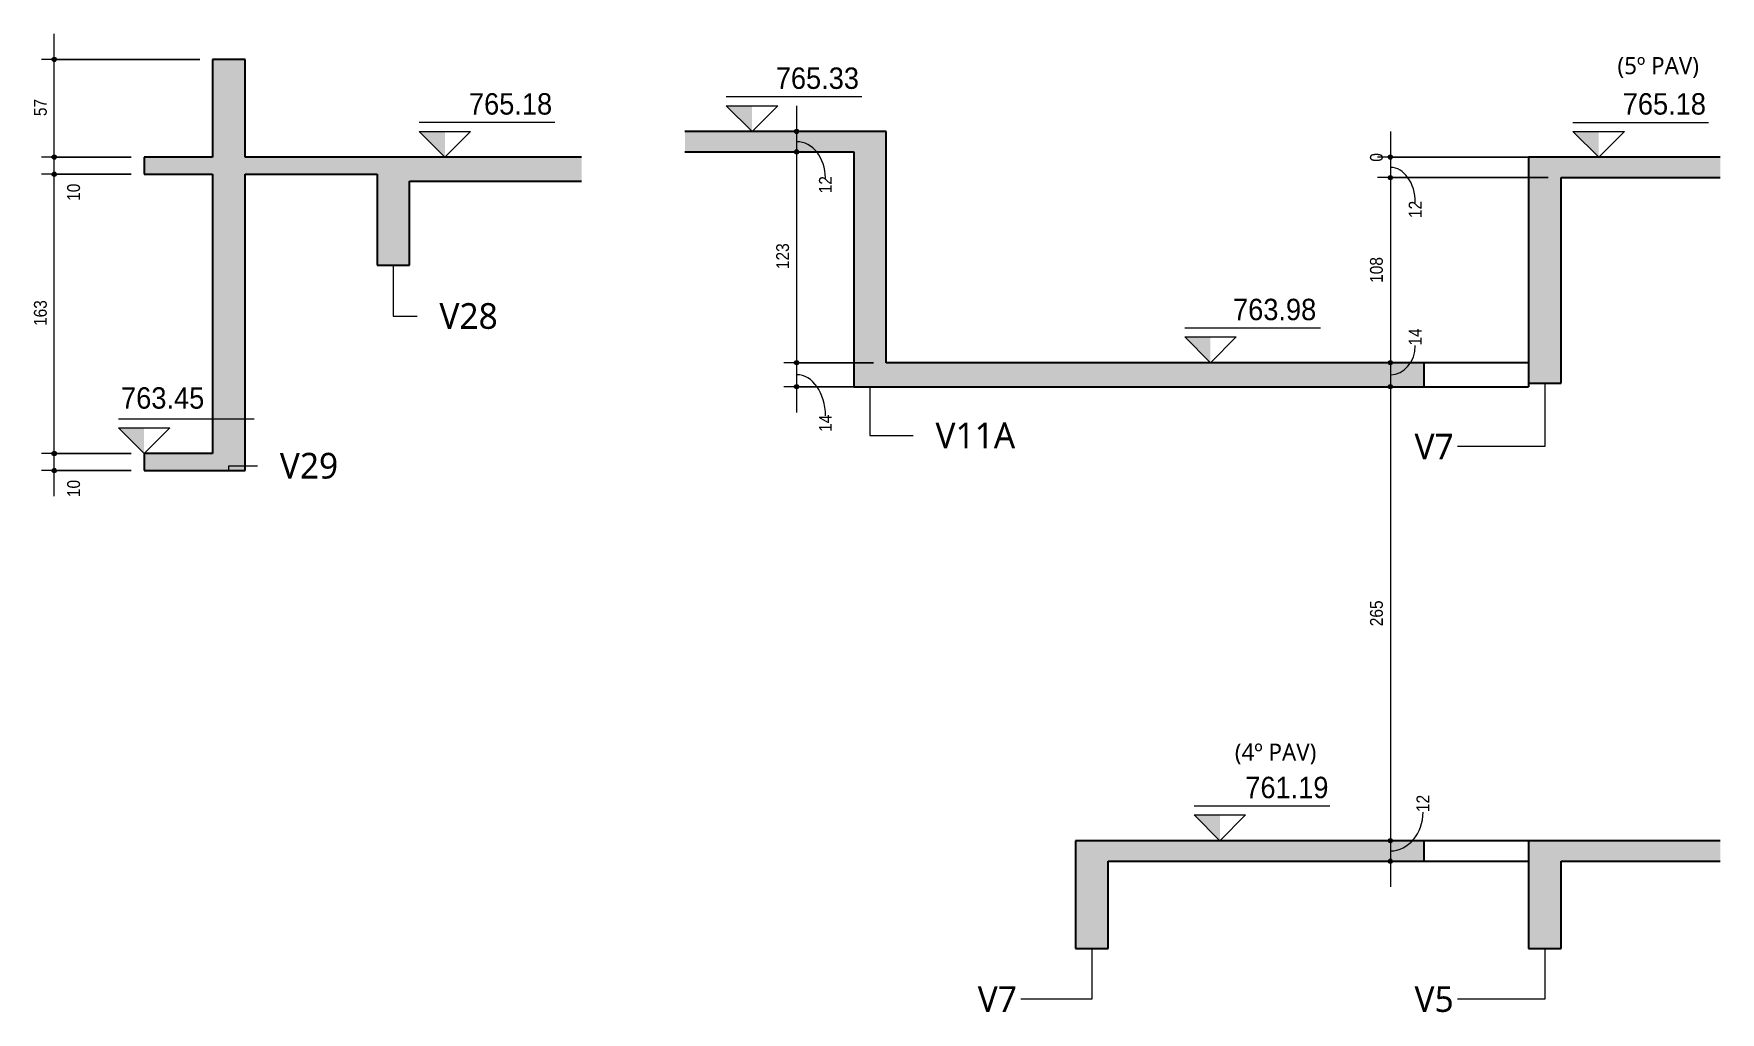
# Model space of a CAD drawing. Header units: centimetres. Extents: x -2136 to 34701, y -1430 to 84208.
# Drawn here: x 27885 to 28870, y 76019 to 76590 of the extents above; entities that cross this region are included whole.
import ezdxf

# ---------------------------------------------------------------- set-up
doc = ezdxf.new("R2010")
doc.units = ezdxf.units.CM
for name, color, linetype, lineweight in [('A-ANNO-DIMS', 7, 'Continuous', 9), ('A-ANNO-DIMS-50', 7, 'Continuous', 9), ('A-FLOR', 7, 'Continuous', 18), ('G-ANNO-DIMS', 7, 'Continuous', 9), ('G-ANNO-TEXT', 7, 'Continuous', 9), ('S-BEAM', 7, 'Continuous', 18), ('S-BEAM-IDEN', 7, 'Continuous', 9)]:
    doc.layers.add(name, color=color, linetype=linetype, lineweight=lineweight)
doc.styles.add('Fira Sans', font='FiraSans-Regular.ttf', dxfattribs={"width": 0.95, "height": 12.5})
doc.styles.add('Fira Sans_2', font='FiraSans-Regular.ttf', dxfattribs={"width": 0.9, "height": 7.5})
doc.styles.add('Gadugi', font='gadugi.ttf', dxfattribs={"height": 15})
doc.styles.add('Gadugi_1', font='gadugi.ttf', dxfattribs={"height": 10})
doc.dimstyles.new('PED_R80_1_5mm_ACIMA_As_ESQ__R00_1', dxfattribs={"dimscale": 30.48, "dimtxt": 10.229846, "dimasz": 0.328084, "dimexe": 0.246063, "dimexo": 0.246063, "dimgap": 0.049213, "dimtad": 1, "dimdec": 1, "dimrnd": 0.5, "dimdsep": 46, "dimtxsty": 'Fira Sans_2', "dimblk1": 'DOTSMALL', "dimblk2": 'DOTSMALL', "dimsah": 1, "dimcen": 0.09, "dimdle": 0.492126, "dimazin": 0, "dimtfac": 1, "dimtdec": 4, "dimtix": 1, "dimtmove": 1, "dimatfit": 3, "dimfxl": 1, "dimtvp": 1, "dimtolj": 1, "dimtzin": 0, "dimarcsym": 2})
doc.dimstyles.new('PED_R80_1_5mm_ACIMA_As_ESQ__R00_2', dxfattribs={"dimscale": 30.48, "dimtxt": 10.229846, "dimasz": 0.328084, "dimexe": 0.246063, "dimexo": 0.246063, "dimgap": 0.049213, "dimtad": 1, "dimdec": 1, "dimrnd": 0.5, "dimdsep": 46, "dimtxsty": 'Fira Sans_2', "dimblk1": 'DOTSMALL', "dimblk2": 'DOTSMALL', "dimsah": 1, "dimcen": 0.09, "dimdle": 0.492126, "dimazin": 0, "dimtfac": 1, "dimtdec": 4, "dimtix": 1, "dimtmove": 2, "dimatfit": 3, "dimfxl": 1, "dimtvp": 1, "dimtolj": 1, "dimtzin": 0, "dimarcsym": 2})
doc.dimstyles.new('PED_R80_1_5mm_ACIMA_As_ESQ__R00_4', dxfattribs={"dimscale": 30.48, "dimtxt": 10.229846, "dimasz": 0.328084, "dimexe": 0.246063, "dimexo": 0.246063, "dimgap": 0.049213, "dimtad": 1, "dimdec": 1, "dimrnd": 0.5, "dimdsep": 46, "dimtxsty": 'Fira Sans_2', "dimblk1": 'DOTSMALL', "dimblk2": 'DOTSMALL', "dimsah": 1, "dimcen": 0.09, "dimdle": 0.492126, "dimazin": 0, "dimtfac": 1, "dimtdec": 4, "dimtix": 1, "dimtmove": 0, "dimatfit": 3, "dimfxl": 1, "dimtvp": 1, "dimtolj": 1, "dimtzin": 0, "dimarcsym": 2})

msp = doc.modelspace()

# ---------------------------------------------------------------- texts
at = {"layer": 'G-ANNO-DIMS', "char_height": 12.5, "attachment_point": 1, "line_spacing_factor": 1.049215, "style": 'Fira Sans'}
for s, insert, width in [('765.33', (28318.36, 76570.31), 56.6705), ('765.18', (28139.23, 76555.31), 56.2613), ('765.18', (28812.84, 76555.31), 56.2613), ('763.98', (28585.32, 76435.31), 58.3072), ('763.45', (27936.13, 76383.66), 57.2843), ('761.19', (28592.47, 76156.31), 54.42)]:
    msp.add_mtext(s, dxfattribs=dict(at, insert=insert, width=width))
at = {"layer": 'G-ANNO-TEXT', "char_height": 10, "width": 63.7342, "attachment_point": 1, "style": 'Gadugi_1'}
for s, insert in [('(5º PAV)', (28809.76, 76576.4)), ('(4º PAV)', (28586.38, 76175.69))]:
    msp.add_mtext(s, dxfattribs=dict(at, insert=insert))
at = {"layer": 'S-BEAM-IDEN', "char_height": 15, "attachment_point": 1, "style": 'Gadugi'}
for s, insert, width in [('V28', (28121.98, 76432.75), 44.0928), ('V11A', (28411.59, 76363.06), 60.5274), ('V7', (28691.26, 76356.56), 30.0633), ('V29', (28028.81, 76345.38), 44.0928), ('V7', (28436.26, 76034.06), 30.0633), ('V5', (28691.26, 76034.06), 30.0633)]:
    msp.add_mtext(s, dxfattribs=dict(at, insert=insert, width=width))

# ---------------------------------------------------------------- blocks, each defined once
blk = doc.blocks.new('Elevações de ponto - SIMBOLO DE NÍVEL-CORTE-2219088-CT 006 K - CORTE D-D')
at = {"layer": 'G-ANNO-DIMS'}
blk.add_hatch(color=256, dxfattribs=at).paths.add_polyline_path([(-1116.63, 76533), (-1116.63, 76518), (-1131.63, 76533)], flags=0)
for p, q in [((-1052.44, 76538.1), (-1131.63, 76538.1)), ((-1116.63, 76518), (-1131.63, 76533)), ((-1131.63, 76533), (-1101.63, 76533)), ((-1101.63, 76533), (-1116.63, 76518))]:
    blk.add_line(p, q, dxfattribs=at)
blk = doc.blocks.new('DIMBLOCK797-CT 006 K - CORTE D-D')
at = {"layer": 'A-ANNO-DIMS-50', "true_color": 0x000032}
h = blk.add_hatch(color=178, dxfattribs=at)
edge = h.paths.add_edge_path(flags=0)
edge.add_arc((27897.14, 76345), 1.25, 0, 360)
h = blk.add_hatch(color=178, dxfattribs=at)
edge = h.paths.add_edge_path(flags=0)
edge.add_arc((27897.14, 76335), 1.25, 0, 360)
at = {"layer": 'A-ANNO-DIMS-50', "color": 178, "true_color": 0x000032}
for p, q in [((27942.06, 76345), (27889.64, 76345)), ((27897.14, 76320), (27897.14, 76345)), ((27897.14, 76345), (27942.06, 76345)), ((27942.06, 76335), (27889.64, 76335)), ((27897.14, 76335), (27942.06, 76335))]:
    blk.add_line(p, q, dxfattribs=at)
for centre in [(27897.14, 76345), (27897.14, 76335)]:
    blk.add_circle(centre, 1.25, dxfattribs=at)
at = {"layer": 'A-ANNO-DIMS-50', "color": 0, "insert": (27904.66, 76319.54), "char_height": 7.5, "width": 11.4889, "attachment_point": 1, "rotation": 90, "line_spacing_factor": 1.049215, "style": 'Fira Sans_2'}
blk.add_mtext('10', dxfattribs=at)
blk = doc.blocks.new('_DotSmall')
at = {"color": 0, "linetype": 'ByBlock', "const_width": 0.5}
blk.add_lwpolyline([(-0.0625, 0, 1), (0.0625, 0, 1)], format="xyb", close=True, dxfattribs=at)
blk = doc.blocks.new('DIMBLOCK798-CT 006 K - CORTE D-D')
at = {"layer": 'A-ANNO-DIMS-50', "true_color": 0x000032}
h = blk.add_hatch(color=178, dxfattribs=at)
edge = h.paths.add_edge_path(flags=0)
edge.add_arc((27897.14, 76508), 1.25, 0, 360)
h = blk.add_hatch(color=178, dxfattribs=at)
edge = h.paths.add_edge_path(flags=0)
edge.add_arc((27897.14, 76345), 1.25, 0, 360)
at = {"layer": 'A-ANNO-DIMS-50', "color": 178, "true_color": 0x000032}
for p, q in [((27942.06, 76508), (27889.64, 76508)), ((27897.14, 76345), (27897.14, 76508)), ((27897.14, 76508), (27942.06, 76508)), ((27942.06, 76345), (27889.64, 76345)), ((27897.14, 76345), (27942.06, 76345))]:
    blk.add_line(p, q, dxfattribs=at)
for centre in [(27897.14, 76508), (27897.14, 76345)]:
    blk.add_circle(centre, 1.25, dxfattribs=at)
at = {"layer": 'A-ANNO-DIMS-50', "color": 0, "insert": (27885.25, 76419.42), "char_height": 7.5, "width": 16.9973, "attachment_point": 1, "rotation": 90, "line_spacing_factor": 1.049215, "style": 'Fira Sans_2'}
blk.add_mtext('163', dxfattribs=at)
blk = doc.blocks.new('DIMBLOCK799-CT 006 K - CORTE D-D')
at = {"layer": 'A-ANNO-DIMS-50', "true_color": 0x000032}
h = blk.add_hatch(color=178, dxfattribs=at)
edge = h.paths.add_edge_path(flags=0)
edge.add_arc((27897.14, 76518), 1.25, 0, 360)
h = blk.add_hatch(color=178, dxfattribs=at)
edge = h.paths.add_edge_path(flags=0)
edge.add_arc((27897.14, 76508), 1.25, 0, 360)
at = {"layer": 'A-ANNO-DIMS-50', "color": 178, "true_color": 0x000032}
for p, q in [((27942.06, 76518), (27889.64, 76518)), ((27897.14, 76508), (27897.14, 76518)), ((27897.14, 76518), (27942.06, 76518)), ((27942.06, 76508), (27889.64, 76508)), ((27897.14, 76508), (27942.06, 76508))]:
    blk.add_line(p, q, dxfattribs=at)
for centre in [(27897.14, 76518), (27897.14, 76508)]:
    blk.add_circle(centre, 1.25, dxfattribs=at)
at = {"layer": 'A-ANNO-DIMS-50', "color": 0, "insert": (27904.66, 76492.46), "char_height": 7.5, "width": 11.4889, "attachment_point": 1, "rotation": 90, "line_spacing_factor": 1.049215, "style": 'Fira Sans_2'}
blk.add_mtext('10', dxfattribs=at)
blk = doc.blocks.new('DIMBLOCK800-CT 006 K - CORTE D-D')
at = {"layer": 'A-ANNO-DIMS-50', "true_color": 0x000032}
h = blk.add_hatch(color=178, dxfattribs=at)
edge = h.paths.add_edge_path(flags=0)
edge.add_arc((27897.14, 76575), 1.25, 0, 360)
h = blk.add_hatch(color=178, dxfattribs=at)
edge = h.paths.add_edge_path(flags=0)
edge.add_arc((27897.14, 76518), 1.25, 0, 360)
at = {"layer": 'A-ANNO-DIMS-50', "color": 178, "true_color": 0x000032}
for p, q in [((27897.14, 76518), (27897.14, 76590)), ((27982.06, 76575), (27889.64, 76575)), ((27897.14, 76575), (27982.06, 76575)), ((27942.06, 76518), (27889.64, 76518)), ((27897.14, 76518), (27942.06, 76518))]:
    blk.add_line(p, q, dxfattribs=at)
for centre in [(27897.14, 76575), (27897.14, 76518)]:
    blk.add_circle(centre, 1.25, dxfattribs=at)
at = {"layer": 'A-ANNO-DIMS-50', "color": 0, "insert": (27885.25, 76541.91), "char_height": 7.5, "width": 11.0168, "attachment_point": 1, "rotation": 90, "line_spacing_factor": 1.049215, "style": 'Fira Sans_2'}
blk.add_mtext('57', dxfattribs=at)
blk = doc.blocks.new('Elevações de ponto - SIMBOLO DE NÍVEL-CORTE-2219088-CT 007 K - CORTE E-E')
at = {"layer": 'G-ANNO-DIMS'}
blk.add_hatch(color=256, dxfattribs=at).paths.add_polyline_path([(474.55, 76134), (474.55, 76119), (459.55, 76134)], flags=0)
for p, q in [((538.74, 76139.09), (459.55, 76139.09)), ((474.55, 76119), (459.55, 76134)), ((459.55, 76134), (489.55, 76134)), ((489.55, 76134), (474.55, 76119))]:
    blk.add_line(p, q, dxfattribs=at)
blk = doc.blocks.new('DIMBLOCK801-CT 007 K - CORTE E-E')
at = {"layer": 'A-ANNO-DIMS-50', "true_color": 0x000032}
h = blk.add_hatch(color=178, dxfattribs=at)
edge = h.paths.add_edge_path(flags=0)
edge.add_arc((28677.16, 76518), 1.25, 0, 360)
h = blk.add_hatch(color=178, dxfattribs=at)
edge = h.paths.add_edge_path(flags=0)
edge.add_arc((28677.16, 76518), 1.25, 0, 360)
at = {"layer": 'A-ANNO-DIMS-50', "color": 178, "true_color": 0x000032}
for p, q in [((28677.16, 76533), (28677.16, 76518)), ((28769.34, 76518), (28669.66, 76518)), ((28750.34, 76518), (28669.66, 76518)), ((28677.16, 76518), (28769.34, 76518)), ((28677.16, 76518), (28750.34, 76518))]:
    blk.add_line(p, q, dxfattribs=at)
blk.add_circle((28677.16, 76518), 1.25, dxfattribs=at)
blk.add_circle((28677.16, 76518), 1.25, dxfattribs=at)
at = {"layer": 'A-ANNO-DIMS-50', "color": 0, "insert": (28665.27, 76515.31), "char_height": 7.5, "width": 6.4527, "attachment_point": 1, "rotation": 90, "line_spacing_factor": 1.049215, "style": 'Fira Sans_2'}
blk.add_mtext('0', dxfattribs=at)
blk = doc.blocks.new('DIMBLOCK802-CT 007 K - CORTE E-E')
at = {"layer": 'A-ANNO-DIMS-50', "true_color": 0x000032}
h = blk.add_hatch(color=178, dxfattribs=at)
edge = h.paths.add_edge_path(flags=0)
edge.add_arc((28677.16, 76518), 1.25, 0, 360)
h = blk.add_hatch(color=178, dxfattribs=at)
edge = h.paths.add_edge_path(flags=0)
edge.add_arc((28677.16, 76506), 1.25, 0, 360)
at = {"layer": 'A-ANNO-DIMS-50', "color": 178, "true_color": 0x000032}
for p, q in [((28769.34, 76518), (28669.66, 76518)), ((28677.16, 76518), (28677.16, 76506)), ((28677.16, 76518), (28769.34, 76518)), ((28769.34, 76506), (28669.66, 76506)), ((28677.16, 76506), (28769.34, 76506))]:
    blk.add_line(p, q, dxfattribs=at)
for centre in [(28677.16, 76518), (28677.16, 76506)]:
    blk.add_circle(centre, 1.25, dxfattribs=at)
blk.add_ellipse((28677.16, 76491.35), major_axis=(0, 20.65), ratio=0.705405, start_param=4.712389, end_param=6.283185, dxfattribs=at)
at = {"layer": 'A-ANNO-DIMS-50', "color": 0, "insert": (28687.9, 76482.43), "char_height": 7.5, "width": 10.702, "attachment_point": 1, "rotation": 90, "line_spacing_factor": 1.049215, "style": 'Fira Sans_2'}
blk.add_mtext('12', dxfattribs=at)
blk = doc.blocks.new('DIMBLOCK803-CT 007 K - CORTE E-E')
at = {"layer": 'A-ANNO-DIMS-50', "true_color": 0x000032}
h = blk.add_hatch(color=178, dxfattribs=at)
edge = h.paths.add_edge_path(flags=0)
edge.add_arc((28677.16, 76506), 1.25, 0, 360)
h = blk.add_hatch(color=178, dxfattribs=at)
edge = h.paths.add_edge_path(flags=0)
edge.add_arc((28677.16, 76398), 1.25, 0, 360)
at = {"layer": 'A-ANNO-DIMS-50', "color": 178, "true_color": 0x000032}
for p, q in [((28769.34, 76506), (28669.66, 76506)), ((28677.16, 76506), (28677.16, 76398)), ((28677.16, 76506), (28769.34, 76506)), ((28671.42, 76398), (28684.66, 76398)), ((28677.16, 76398), (28671.42, 76398))]:
    blk.add_line(p, q, dxfattribs=at)
for centre in [(28677.16, 76506), (28677.16, 76398)]:
    blk.add_circle(centre, 1.25, dxfattribs=at)
at = {"layer": 'A-ANNO-DIMS-50', "color": 0, "insert": (28665.27, 76444.59), "char_height": 7.5, "width": 17.7842, "attachment_point": 1, "rotation": 90, "line_spacing_factor": 1.049215, "style": 'Fira Sans_2'}
blk.add_mtext('108', dxfattribs=at)
blk = doc.blocks.new('DIMBLOCK804-CT 007 K - CORTE E-E')
at = {"layer": 'A-ANNO-DIMS-50', "true_color": 0x000032}
h = blk.add_hatch(color=178, dxfattribs=at)
edge = h.paths.add_edge_path(flags=0)
edge.add_arc((28677.16, 76398), 1.25, 0, 360)
h = blk.add_hatch(color=178, dxfattribs=at)
edge = h.paths.add_edge_path(flags=0)
edge.add_arc((28677.16, 76384), 1.25, 0, 360)
at = {"layer": 'A-ANNO-DIMS-50', "color": 178, "true_color": 0x000032}
for p, q in [((28671.42, 76398), (28684.66, 76398)), ((28677.16, 76398), (28671.42, 76398)), ((28677.16, 76398), (28677.16, 76384)), ((28671.42, 76384), (28684.66, 76384)), ((28677.16, 76384), (28671.42, 76384))]:
    blk.add_line(p, q, dxfattribs=at)
for centre in [(28677.16, 76398), (28677.16, 76384)]:
    blk.add_circle(centre, 1.25, dxfattribs=at)
blk.add_ellipse((28677.16, 76407.98), major_axis=(0, 16.98), ratio=0.85781, start_param=3.141593, end_param=4.712389, dxfattribs=at)
at = {"layer": 'A-ANNO-DIMS-50', "color": 0, "insert": (28687.9, 76407.98), "char_height": 7.5, "width": 11.1741, "attachment_point": 1, "rotation": 90, "line_spacing_factor": 1.049215, "style": 'Fira Sans_2'}
blk.add_mtext('14', dxfattribs=at)
blk = doc.blocks.new('DIMBLOCK805-CT 007 K - CORTE E-E')
at = {"layer": 'A-ANNO-DIMS-50', "true_color": 0x000032}
h = blk.add_hatch(color=178, dxfattribs=at)
edge = h.paths.add_edge_path(flags=0)
edge.add_arc((28677.16, 76384), 1.25, 0, 360)
h = blk.add_hatch(color=178, dxfattribs=at)
edge = h.paths.add_edge_path(flags=0)
edge.add_arc((28677.16, 76119), 1.25, 0, 360)
at = {"layer": 'A-ANNO-DIMS-50', "color": 178, "true_color": 0x000032}
for p, q in [((28671.42, 76384), (28684.66, 76384)), ((28677.16, 76384), (28671.42, 76384)), ((28677.16, 76384), (28677.16, 76119)), ((28671.42, 76119), (28684.66, 76119)), ((28677.16, 76119), (28671.42, 76119))]:
    blk.add_line(p, q, dxfattribs=at)
for centre in [(28677.16, 76384), (28677.16, 76119)]:
    blk.add_circle(centre, 1.25, dxfattribs=at)
at = {"layer": 'A-ANNO-DIMS-50', "color": 0, "insert": (28665.27, 76244.16), "char_height": 7.5, "width": 17.6268, "attachment_point": 1, "rotation": 90, "line_spacing_factor": 1.049215, "style": 'Fira Sans_2'}
blk.add_mtext('265', dxfattribs=at)
blk = doc.blocks.new('DIMBLOCK806-CT 007 K - CORTE E-E')
at = {"layer": 'A-ANNO-DIMS-50', "true_color": 0x000032}
h = blk.add_hatch(color=178, dxfattribs=at)
edge = h.paths.add_edge_path(flags=0)
edge.add_arc((28677.16, 76119), 1.25, 0, 360)
h = blk.add_hatch(color=178, dxfattribs=at)
edge = h.paths.add_edge_path(flags=0)
edge.add_arc((28677.16, 76107), 1.25, 0, 360)
at = {"layer": 'A-ANNO-DIMS-50', "color": 178, "true_color": 0x000032}
for p, q in [((28671.42, 76119), (28684.66, 76119)), ((28677.16, 76119), (28671.42, 76119)), ((28677.16, 76119), (28677.16, 76092)), ((28671.42, 76107), (28684.66, 76107)), ((28677.16, 76107), (28671.42, 76107))]:
    blk.add_line(p, q, dxfattribs=at)
for centre in [(28677.16, 76119), (28677.16, 76107)]:
    blk.add_circle(centre, 1.25, dxfattribs=at)
blk.add_ellipse((28677.16, 76135.71), major_axis=(0, 22.71), ratio=0.839386, start_param=3.141593, end_param=4.712389, dxfattribs=at)
at = {"layer": 'A-ANNO-DIMS-50', "color": 0, "insert": (28692.4, 76135.71), "char_height": 7.5, "width": 10.702, "attachment_point": 1, "rotation": 90, "line_spacing_factor": 1.049215, "style": 'Fira Sans_2'}
blk.add_mtext('12', dxfattribs=at)
blk = doc.blocks.new('DIMBLOCK807-CT 007 K - CORTE E-E')
at = {"layer": 'A-ANNO-DIMS-50', "true_color": 0x000032}
h = blk.add_hatch(color=178, dxfattribs=at)
edge = h.paths.add_edge_path(flags=0)
edge.add_arc((28330.48, 76533), 1.25, 0, 360)
h = blk.add_hatch(color=178, dxfattribs=at)
edge = h.paths.add_edge_path(flags=0)
edge.add_arc((28330.48, 76521), 1.25, 0, 360)
at = {"layer": 'A-ANNO-DIMS-50', "color": 178, "true_color": 0x000032}
for p, q in [((28330.48, 76548), (28330.48, 76521)), ((28356.34, 76533), (28322.98, 76533)), ((28330.48, 76533), (28356.34, 76533)), ((28324.75, 76521), (28337.98, 76521)), ((28330.48, 76521), (28324.75, 76521))]:
    blk.add_line(p, q, dxfattribs=at)
for centre in [(28330.48, 76533), (28330.48, 76521)]:
    blk.add_circle(centre, 1.25, dxfattribs=at)
blk.add_ellipse((28330.48, 76505.77), major_axis=(0, 21.23), ratio=0.79602, start_param=4.712389, end_param=6.283185, dxfattribs=at)
at = {"layer": 'A-ANNO-DIMS-50', "color": 0, "insert": (28343.56, 76496.85), "char_height": 7.5, "width": 10.702, "attachment_point": 1, "rotation": 90, "line_spacing_factor": 1.049215, "style": 'Fira Sans_2'}
blk.add_mtext('12', dxfattribs=at)
blk = doc.blocks.new('DIMBLOCK808-CT 007 K - CORTE E-E')
at = {"layer": 'A-ANNO-DIMS-50', "true_color": 0x000032}
h = blk.add_hatch(color=178, dxfattribs=at)
edge = h.paths.add_edge_path(flags=0)
edge.add_arc((28330.48, 76521), 1.25, 0, 360)
h = blk.add_hatch(color=178, dxfattribs=at)
edge = h.paths.add_edge_path(flags=0)
edge.add_arc((28330.48, 76398), 1.25, 0, 360)
at = {"layer": 'A-ANNO-DIMS-50', "color": 178, "true_color": 0x000032}
for p, q in [((28324.75, 76521), (28337.98, 76521)), ((28330.48, 76521), (28324.75, 76521)), ((28330.48, 76521), (28330.48, 76398)), ((28375.34, 76398), (28322.98, 76398)), ((28330.48, 76398), (28375.34, 76398))]:
    blk.add_line(p, q, dxfattribs=at)
for centre in [(28330.48, 76521), (28330.48, 76398)]:
    blk.add_circle(centre, 1.25, dxfattribs=at)
at = {"layer": 'A-ANNO-DIMS-50', "color": 0, "insert": (28318.6, 76452.62), "char_height": 7.5, "width": 16.5251, "attachment_point": 1, "rotation": 90, "line_spacing_factor": 1.049215, "style": 'Fira Sans_2'}
blk.add_mtext('123', dxfattribs=at)
blk = doc.blocks.new('DIMBLOCK809-CT 007 K - CORTE E-E')
at = {"layer": 'A-ANNO-DIMS-50', "true_color": 0x000032}
h = blk.add_hatch(color=178, dxfattribs=at)
edge = h.paths.add_edge_path(flags=0)
edge.add_arc((28330.48, 76398), 1.25, 0, 360)
h = blk.add_hatch(color=178, dxfattribs=at)
edge = h.paths.add_edge_path(flags=0)
edge.add_arc((28330.48, 76384), 1.25, 0, 360)
at = {"layer": 'A-ANNO-DIMS-50', "color": 178, "true_color": 0x000032}
for p, q in [((28375.34, 76398), (28322.98, 76398)), ((28330.48, 76398), (28330.48, 76369)), ((28330.48, 76398), (28375.34, 76398)), ((28375.34, 76384), (28322.98, 76384)), ((28330.48, 76384), (28375.34, 76384))]:
    blk.add_line(p, q, dxfattribs=at)
for centre in [(28330.48, 76398), (28330.48, 76384)]:
    blk.add_circle(centre, 1.25, dxfattribs=at)
blk.add_ellipse((28330.48, 76366.96), major_axis=(0, 24.04), ratio=0.703058, start_param=4.712389, end_param=6.283185, dxfattribs=at)
at = {"layer": 'A-ANNO-DIMS-50', "color": 0, "insert": (28343.56, 76357.65), "char_height": 7.5, "width": 11.1741, "attachment_point": 1, "rotation": 90, "line_spacing_factor": 1.049215, "style": 'Fira Sans_2'}
blk.add_mtext('14', dxfattribs=at)

# ---------------------------------------------------------------- dimensions: what is measured, and where the dimension line sits
at = {"layer": 'A-ANNO-DIMS', "color": 178, "true_color": 0x000032}
for base, p1, p2, override, picture, middle in [((27897.14, 76575), (27949.56, 76518), (27989.56, 76575), {"dimpost": '<>', "dimfxl": 69.634761}, 'DIMBLOCK800-CT 006 K - CORTE D-D', (27891.82, 76546.5)), ((28330.48, 76398), (28332.25, 76521), (28382.84, 76398), {"dimpost": '<>', "dimfxl": 133.00006}, 'DIMBLOCK808-CT 007 K - CORTE E-E', (28325.17, 76459.5)), ((27897.14, 76508), (27949.56, 76345), (27949.56, 76508), {"dimpost": '<>', "dimfxl": 163}, 'DIMBLOCK798-CT 006 K - CORTE D-D', (27891.82, 76426.5)), ((28677.16, 76398), (28776.84, 76506), (28678.92, 76398), {"dimpost": '<>', "dimfxl": 145.782458}, 'DIMBLOCK803-CT 007 K - CORTE E-E', (28671.84, 76452)), ((28677.16, 76119), (28678.92, 76384), (28678.92, 76119), {"dimpost": '<>', "dimfxl": 265}, 'DIMBLOCK805-CT 007 K - CORTE E-E', (28671.84, 76251.5))]:
    dim = msp.add_linear_dim(base=base, p1=p1, p2=p2, angle=90, dimstyle='PED_R80_1_5mm_ACIMA_As_ESQ__R00_4', override=override, dxfattribs=at)
    dim.commit()
    dim.dimension.update_dxf_attribs({"geometry": picture, "text_midpoint": middle})
for base, p1, p2, dimstyle, override, picture, middle in [((28330.48, 76521), (28363.84, 76533), (28332.25, 76521), 'PED_R80_1_5mm_ACIMA_As_ESQ__R00_1', {"dimpost": '<>', "dimfxl": 33.794052}, 'DIMBLOCK807-CT 007 K - CORTE E-E', (28348.56, 76502.2)), ((27897.14, 76518), (27949.56, 76508), (27949.56, 76518), 'PED_R80_1_5mm_ACIMA_As_ESQ__R00_2', {"dimpost": '<>', "dimfxl": 10}, 'DIMBLOCK799-CT 006 K - CORTE D-D', (27909.66, 76498.2)), ((28677.16, 76506), (28776.84, 76518), (28776.84, 76506), 'PED_R80_1_5mm_ACIMA_As_ESQ__R00_1', {"dimpost": '<>', "dimfxl": 12}, 'DIMBLOCK802-CT 007 K - CORTE E-E', (28692.9, 76487.78)), ((28677.16, 76384), (28678.92, 76398), (28678.92, 76384), 'PED_R80_1_5mm_ACIMA_As_ESQ__R00_1', {"dimpost": '<>', "dimfxl": 14}, 'DIMBLOCK804-CT 007 K - CORTE E-E', (28692.9, 76413.57)), ((28330.48, 76384), (28382.84, 76398), (28382.84, 76384), 'PED_R80_1_5mm_ACIMA_As_ESQ__R00_1', {"dimpost": '<>', "dimfxl": 14}, 'DIMBLOCK809-CT 007 K - CORTE E-E', (28348.56, 76363.24)), ((27897.14, 76345), (27949.56, 76335), (27949.56, 76345), 'PED_R80_1_5mm_ACIMA_As_ESQ__R00_2', {"dimpost": '<>', "dimfxl": 10}, 'DIMBLOCK797-CT 006 K - CORTE D-D', (27909.66, 76325.28)), ((28677.16, 76107), (28678.92, 76119), (28678.92, 76107), 'PED_R80_1_5mm_ACIMA_As_ESQ__R00_1', {"dimpost": '<>', "dimfxl": 12}, 'DIMBLOCK806-CT 007 K - CORTE E-E', (28697.4, 76141.07))]:
    dim = msp.add_linear_dim(base=base, p1=p1, p2=p2, angle=90, dimstyle=dimstyle, override=override, dxfattribs=at)
    dim.commit()
    dim.dimension.update_dxf_attribs({"geometry": picture, "text_midpoint": middle, "dimtype": 160, "text_rotation": 90})
dim = msp.add_linear_dim(base=(28776.84, 76518), p1=(28757.84, 76518), p2=(28776.84, 76518), dimstyle='PED_R80_1_5mm_ACIMA_As_ESQ__R00_4', override={"dimpost": '<>', "dimfxl": 19}, dxfattribs=at)
dim.commit()
dim.dimension.update_dxf_attribs({"geometry": 'DIMBLOCK801-CT 007 K - CORTE E-E', "text_midpoint": (28767.34, 76523.37)})

# ---------------------------------------------------------------- hatches: boundary and pattern name
at = {"layer": 'A-FLOR', "true_color": 0xa6a6a6}
for points in [[(28363.84, 76521), (28363.84, 76533), (28265.33, 76533), (28265.33, 76521)], [(27989.56, 76508), (27989.56, 76518), (27949.56, 76518), (27949.56, 76508), (27986.22, 76508)], [(28085.56, 76508), (28085.56, 76518), (28008.56, 76518), (28008.56, 76508)], [(28205.03, 76504), (28205.03, 76518), (28104.56, 76518), (28104.56, 76504)], [(28869.77, 76506), (28869.77, 76518), (28776.84, 76518), (28776.84, 76506)], [(28696.85, 76384), (28696.85, 76398), (28382.84, 76398), (28382.84, 76384)], [(27989.56, 76335), (27989.56, 76345), (27949.56, 76345), (27949.56, 76335)], [(28696.85, 76107), (28696.85, 76119), (28512.34, 76119), (28512.34, 76107)], [(28869.77, 76107), (28869.77, 76119), (28776.84, 76119), (28776.84, 76107)]]:
    msp.add_hatch(color=253, dxfattribs=at).paths.add_polyline_path(points, flags=0)
at = {"layer": 'S-BEAM', "true_color": 0xa6a6a6}
for points in [[(27989.56, 76335), (28008.56, 76335), (28008.56, 76575), (27989.56, 76575), (27989.56, 76345)], [(28363.84, 76384), (28382.84, 76384), (28382.84, 76533), (28363.84, 76533), (28363.84, 76521)], [(28085.56, 76455), (28104.56, 76455), (28104.56, 76518), (28085.56, 76518), (28085.56, 76508)], [(28776.84, 76386), (28776.84, 76518), (28757.84, 76518), (28757.84, 76386)], [(28512.34, 76056), (28512.34, 76119), (28493.34, 76119), (28493.34, 76056)], [(28776.84, 76056), (28776.84, 76119), (28757.84, 76119), (28757.84, 76056)]]:
    msp.add_hatch(color=253, dxfattribs=at).paths.add_polyline_path(points, flags=0)

# ---------------------------------------------------------------- linework, layer by layer
at = {"layer": 'A-FLOR', "lineweight": 25}
for p, q in [((28363.84, 76533), (28265.33, 76533)), ((27989.56, 76518), (27949.56, 76518)), ((27949.56, 76518), (27949.56, 76508)), ((28085.56, 76518), (28008.56, 76518)), ((28205.03, 76518), (28104.56, 76518)), ((28265.33, 76521), (28363.84, 76521)), ((28869.77, 76518), (28776.84, 76518)), ((27949.56, 76508), (27989.56, 76508)), ((28008.56, 76508), (28085.56, 76508)), ((28776.84, 76506), (28869.77, 76506)), ((28104.56, 76504), (28205.03, 76504)), ((28757.84, 76398), (28382.84, 76398)), ((28696.85, 76384), (28696.85, 76398)), ((28382.84, 76384), (28757.84, 76384)), ((28757.84, 76386), (28757.84, 76384)), ((27989.56, 76345), (27949.56, 76345)), ((27949.56, 76345), (27949.56, 76335)), ((27949.56, 76335), (27989.56, 76335)), ((28757.84, 76119), (28512.34, 76119)), ((28696.85, 76107), (28696.85, 76119)), ((28869.77, 76119), (28776.84, 76119)), ((28512.34, 76107), (28757.84, 76107)), ((28776.84, 76107), (28869.77, 76107))]:
    msp.add_line(p, q, dxfattribs=at)
at = {"layer": 'S-BEAM', "lineweight": 25}
for p, q in [((28008.56, 76575), (27989.56, 76575)), ((27989.56, 76575), (27989.56, 76518)), ((28008.56, 76518), (28008.56, 76575)), ((28382.84, 76533), (28363.84, 76533)), ((28382.84, 76398), (28382.84, 76533)), ((28104.56, 76518), (28085.56, 76518)), ((28363.84, 76521), (28363.84, 76384)), ((28776.84, 76518), (28757.84, 76518)), ((28757.84, 76518), (28757.84, 76386)), ((27989.56, 76508), (27989.56, 76345)), ((28008.56, 76335), (28008.56, 76508)), ((28085.56, 76508), (28085.56, 76455)), ((28776.84, 76386), (28776.84, 76506)), ((28104.56, 76455), (28104.56, 76504)), ((28085.56, 76455), (28104.56, 76455)), ((28363.84, 76384), (28382.84, 76384)), ((28757.84, 76386), (28776.84, 76386)), ((27989.56, 76335), (28008.56, 76335)), ((28512.34, 76119), (28493.34, 76119)), ((28493.34, 76119), (28493.34, 76056)), ((28776.84, 76119), (28757.84, 76119)), ((28757.84, 76119), (28757.84, 76056)), ((28512.34, 76056), (28512.34, 76107)), ((28776.84, 76056), (28776.84, 76107)), ((28493.34, 76056), (28512.34, 76056)), ((28757.84, 76056), (28776.84, 76056))]:
    msp.add_line(p, q, dxfattribs=at)
at = {"layer": 'S-BEAM-IDEN'}
for p, q in [((28095.06, 76455), (28095.06, 76425.2)), ((28095.06, 76425.2), (28108.98, 76425.2)), ((28373.34, 76384), (28373.34, 76355.51)), ((28767.34, 76386), (28767.34, 76349.01)), ((28373.34, 76355.51), (28398.58, 76355.51)), ((28767.34, 76349.01), (28716.41, 76349.01)), ((27999.06, 76337.83), (28015.81, 76337.83)), ((27999.06, 76335), (27999.06, 76337.83)), ((28502.84, 76056), (28502.84, 76026.51)), ((28767.34, 76056), (28767.34, 76026.51)), ((28502.84, 76026.51), (28461.41, 76026.51)), ((28767.34, 76026.51), (28716.41, 76026.51))]:
    msp.add_line(p, q, dxfattribs=at)

# ---------------------------------------------------------------- block references
at = {"layer": 'G-ANNO-DIMS'}
for name, p in [('Elevações de ponto - SIMBOLO DE NÍVEL-CORTE-2219088-CT 007 K - CORTE E-E', (27829.93, 414)), ('Elevações de ponto - SIMBOLO DE NÍVEL-CORTE-2219088-CT 006 K - CORTE D-D', (29241.81, 0)), ('Elevações de ponto - SIMBOLO DE NÍVEL-CORTE-2219088-CT 007 K - CORTE E-E', (28324.24, 399)), ('Elevações de ponto - SIMBOLO DE NÍVEL-CORTE-2219088-CT 007 K - CORTE E-E', (28097.56, 279)), ('Elevações de ponto - SIMBOLO DE NÍVEL-CORTE-2219088-CT 006 K - CORTE D-D', (29066.19, -173)), ('Elevações de ponto - SIMBOLO DE NÍVEL-CORTE-2219088-CT 007 K - CORTE E-E', (28103.09, 0))]:
    msp.add_blockref(name, p, dxfattribs=at)

msp.set_redraw_order([(e.dxf.handle, doc.entitydb.next_handle()) for e in msp.query("TEXT MTEXT ATTDEF DIMENSION ARC_DIMENSION")])  # texts and dimensions are drawn at this point

doc.saveas('drawing.dxf')
